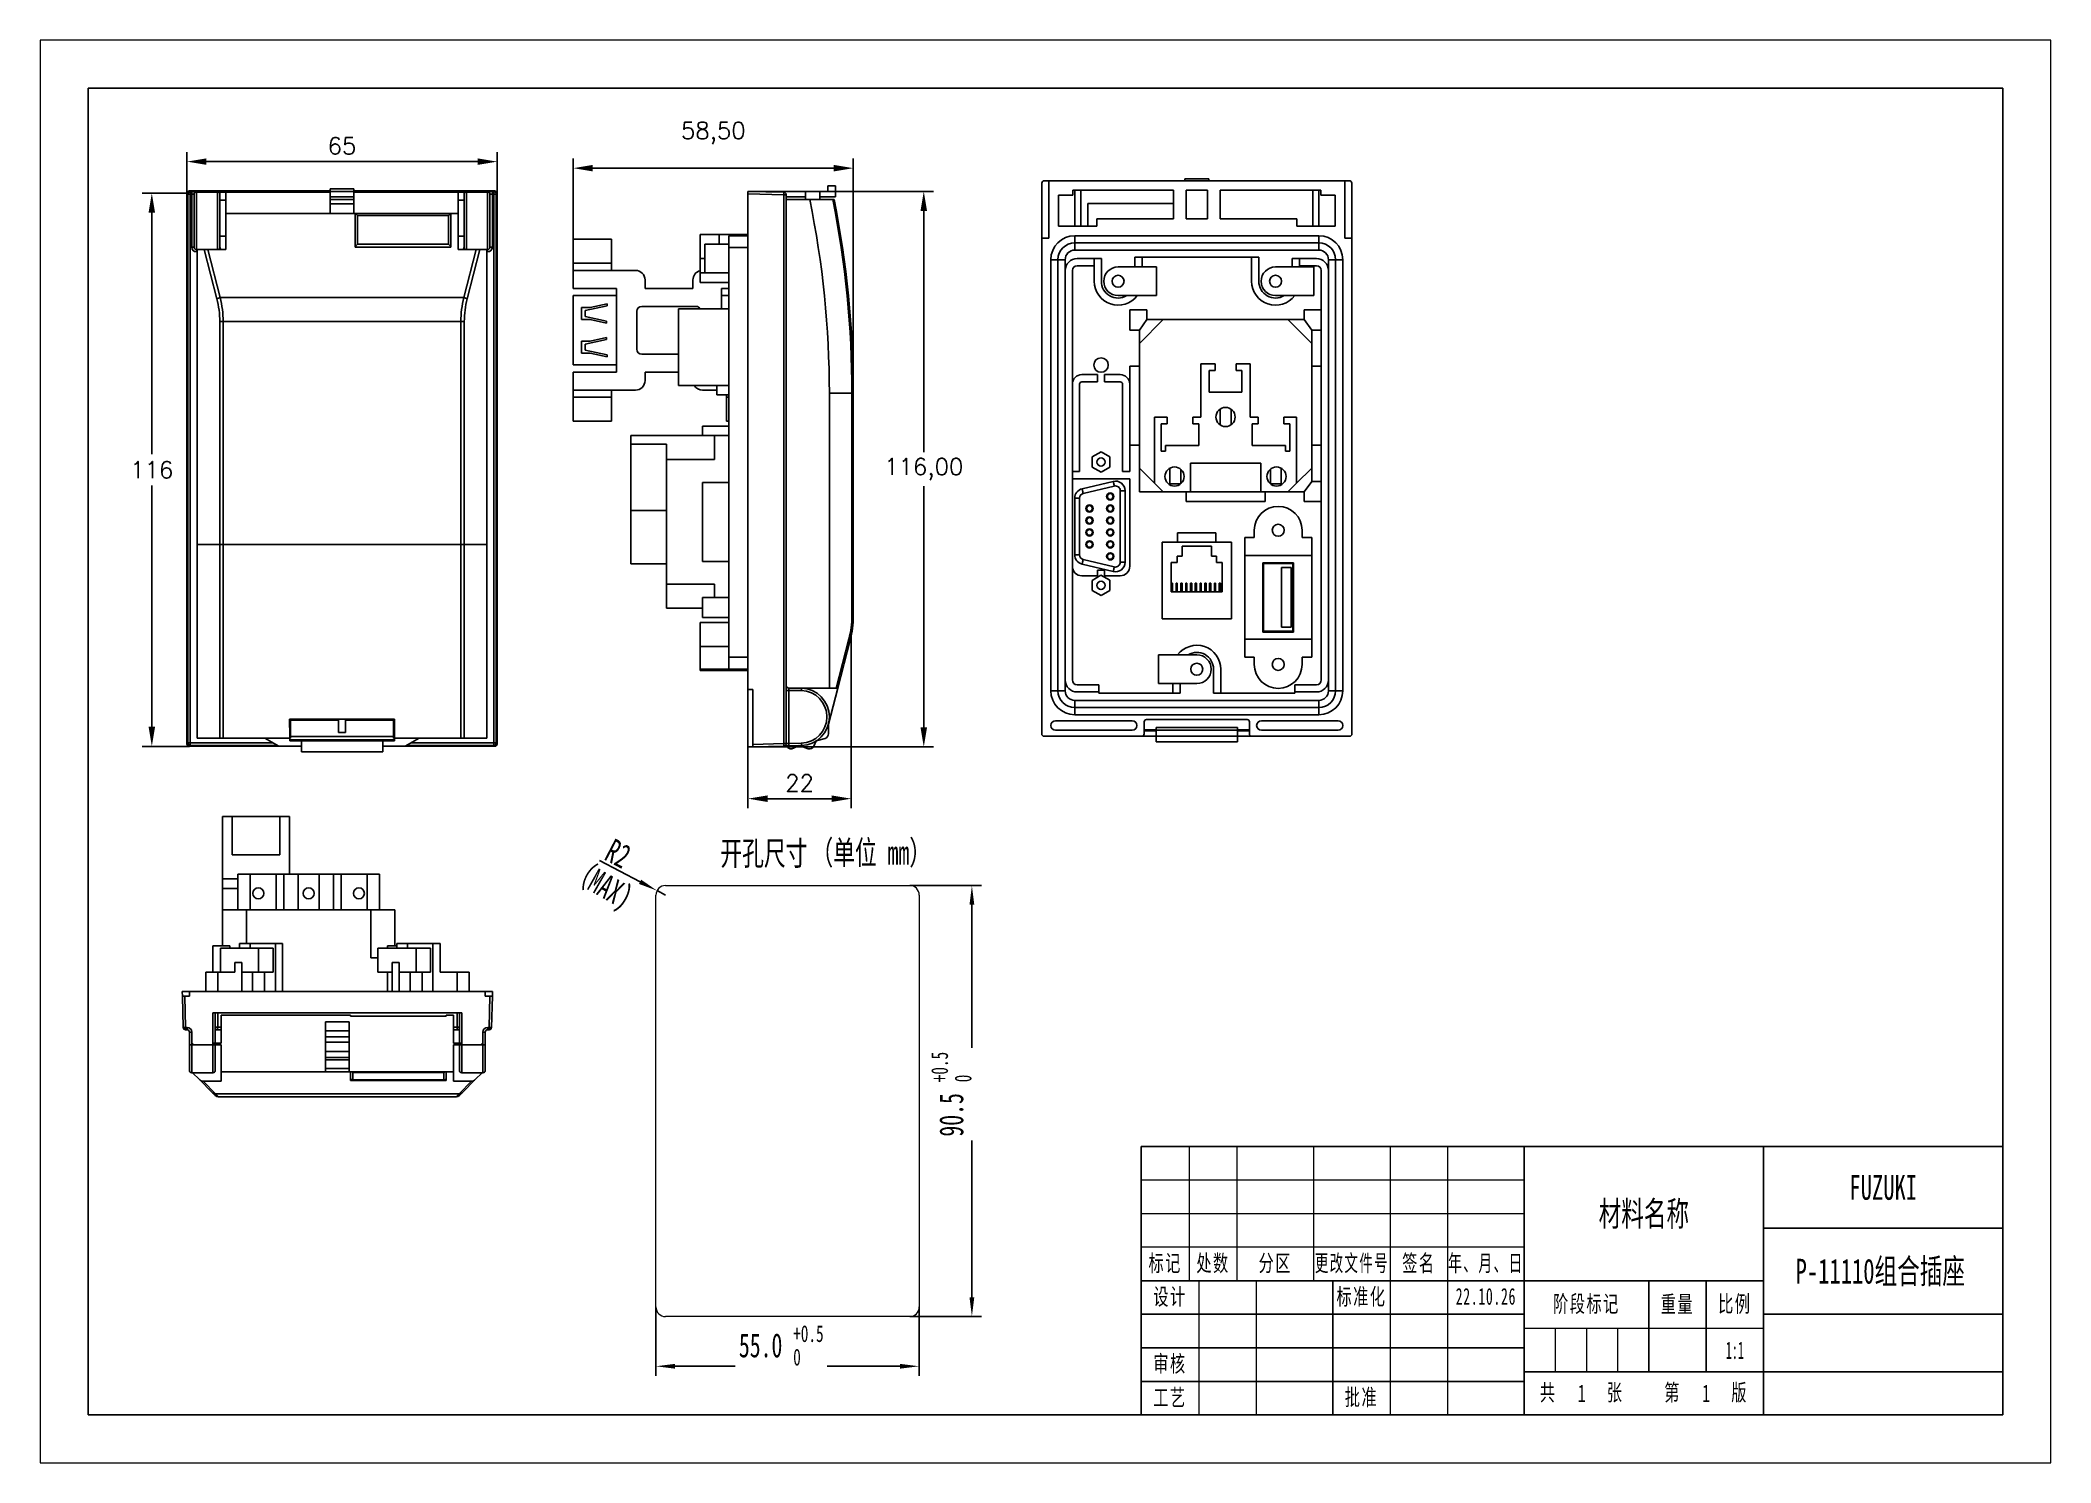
# Model space of a CAD drawing. Header units: millimetres. Extents: x 267 to 687, y -167 to 130.
import ezdxf
from ezdxf.enums import TextEntityAlignment as Align

# ---------------------------------------------------------------- set-up
doc = ezdxf.new("R2010")
doc.units = ezdxf.units.MM
doc.header["$PDSIZE"] = -1
doc.linetypes.add('虚线', pattern=[2, 1, -1])
doc.layers.get('0').update_dxf_attribs({"lineweight": 18})
for name, color, linetype, lineweight in [('尺寸线层', 3, 'Continuous', 18), ('粗实线层', 7, 'Continuous', 25), ('细实线层', 7, 'Continuous', 18)]:
    doc.layers.add(name, color=color, linetype=linetype, lineweight=lineweight)
doc.styles.get("Standard").update_dxf_attribs({"font": 'txt.shx'})
doc.styles.add('标准', font='', dxfattribs={"width": 0.667})
doc.styles.get('标准').set_extended_font_data('宋体')
doc.dimstyles.new('ISO-25', dxfattribs={"dimtxt": 2.5, "dimasz": 2.5, "dimexe": 1.25, "dimexo": 0.625, "dimtad": 1, "dimtxsty": 'Standard', "dimcen": 2.5, "dimdle": 5, "dimadec": 0, "dimazin": 0, "dimtfac": 1, "dimtmove": 0, "dimatfit": 3, "dimfxl": 1, "dimarcsym": 0})
doc.dimstyles.new('标准', dxfattribs={"dimtxt": 3.5, "dimasz": 4, "dimexe": 2, "dimexo": 0, "dimtad": 1, "dimdsep": 46, "dimtxsty": '标准', "dimblk": '_CAXARROW', "dimcen": 0, "dimdle": 6, "dimazin": 2, "dimtfac": 0.707107, "dimtdec": 3, "dimtmove": 2, "dimatfit": 3, "dimfxl": 1, "dimfrac": 2, "dimtolj": 1, "dimarcsym": 1})

msp = doc.modelspace()

# ---------------------------------------------------------------- texts
at = {"linetype": '虚线', "style": '标准', "width": 0.667}
msp.add_text('开孔尺寸 ', height=5, dxfattribs=at).set_placement((409.328, -42.707))
at = {"style": '标准', "width": 0.667}
msp.add_text('（单位 mm）', height=5, dxfattribs=at).set_placement((428.346, -42.559))
msp.add_text('（MAX)', height=5, rotation=330.37646, dxfattribs=at).set_placement((377.294, -45.342))
at = {"layer": '尺寸线层', "color": 7, "attachment_point": 5, "line_spacing_factor": 0.963108, "style": '标准'}
for s, insert, char_height, width in [('\\T1.1;标记', (502.248, -125.957), 3.4806, 18), ('\\T1.1;处数', (512.248, -125.957), 3.4806, 18), ('\\T1.1;分区', (525.248, -125.957), 3.4806, 30), ('\\T1.1;{\\W0.592404;更改文件号}', (541.248, -125.957), 3.48056, 30), ('\\T1.1;签名', (555.248, -125.957), 3.4806, 22), ('\\T1.1;{\\W0.605422;年、月、日}', (569.248, -125.957), 3.48056, 30), ('\\T1.1;设计', (503.248, -132.957), 3.4806, 22), ('\\T1.1;标准化', (543.248, -132.957), 3.4806, 22), ('{\\W0.60542;\\T1.1;22.10.26}', (569.248, -132.737), 3.48056, 30), ('\\T1.1;阶段标记', (590.248, -134.457), 3.4806, 50), ('\\T1.1;重量', (609.248, -134.457), 3.4806, 22), ('\\T1.1;比例', (621.248, -134.457), 3.4806, 22), ('\\T1.1;审核', (503.248, -146.957), 3.4806, 22), ('\\T1.1;共', (582.248, -152.957), 3.4806, 8), ('\\T1.1;张', (596.248, -152.957), 3.4806, 8), ('\\T1.1;第', (608.248, -152.957), 3.4806, 8), ('{\\T1.1;版}', (622.248, -152.957), 3.4806, 8), ('\\T1.1;工艺', (503.248, -153.957), 3.4806, 22), ('\\T1.1;批准', (543.248, -153.957), 3.4806, 22)]:
    msp.add_mtext(s, dxfattribs=dict(at, insert=insert, char_height=char_height, width=width))
at = {"layer": '尺寸线层', "color": 7, "style": '标准'}
for tag, text, height, width, p in [('FUZUKI', '', 5.191, 0.667, (652.248, -109.957)), ('材料名称', '', 5.191, 0.667, (602.248, -115.457)), ('P-11110组合插座', '', 5.191, 0.667, (651.633, -127.457)), ('1:1', '1:1', 3.6334, 0.510551, (621.248, -143.957)), ('1', '', 3.633, 0.667, (589.248, -152.957)), ('1', '', 3.633, 0.667, (615.248, -152.957))]:
    msp.add_attdef(tag, text=text, height=height, dxfattribs=dict(at, width=width)).set_placement(p, align=Align.MIDDLE_CENTER)

# ---------------------------------------------------------------- blocks, each defined once
blk = doc.blocks.new('*X2')
at = {"layer": 'Defpoints', "color": 0, "transparency": 16777216}
for p in [(297.9, 104.2), (297.9, 86.12), (362.7, 86.12)]:
    blk.add_point(p, dxfattribs=at)
at = {"layer": '尺寸线层', "color": 0, "linetype": 'Continuous', "lineweight": -2, "transparency": 16777216}
for p, q in [((297.9, 86.12), (297.9, 106.2)), ((362.7, 86.12), (362.7, 106.2)), ((358.62, 104.2), (301.98, 104.2))]:
    blk.add_line(p, q, dxfattribs=at)
at = {"layer": '尺寸线层', "color": 0, "transparency": 16777216}
for points in [[(301.98, 104.88), (301.98, 103.52), (297.9, 104.2)], [(358.62, 104.88), (358.62, 103.52), (362.7, 104.2)]]:
    blk.add_solid(points, dxfattribs=at)
at = {"layer": '尺寸线层', "color": 0, "transparency": 16777216, "insert": (330.3, 107.48), "char_height": 3.5, "width": 20.5, "attachment_point": 5, "bg_fill": 3, "box_fill_scale": 1.1, "bg_fill_color": 256, "bg_fill_true_color": 13158600, "bg_fill_transparency": 0}
blk.add_mtext('\\A1;65', dxfattribs=at)
blk = doc.blocks.new('*X3')
at = {"layer": 'Defpoints', "color": 0, "transparency": 16777216}
for p in [(415.1, 97.99), (451.82, 97.99), (415.1, -18.01)]:
    blk.add_point(p, dxfattribs=at)
at = {"layer": '尺寸线层', "color": 0, "linetype": 'Continuous', "lineweight": -2, "transparency": 16777216}
for p, q in [((415.1, 97.99), (453.82, 97.99)), ((451.82, 93.91), (451.82, 43.55)), ((451.82, -13.93), (451.82, 36.42)), ((415.1, -18.01), (453.82, -18.01))]:
    blk.add_line(p, q, dxfattribs=at)
at = {"layer": '尺寸线层', "color": 0, "transparency": 16777216}
for points in [[(451.14, 93.91), (452.5, 93.91), (451.82, 97.99)], [(451.14, -13.93), (452.5, -13.93), (451.82, -18.01)]]:
    blk.add_solid(points, dxfattribs=at)
at = {"layer": '尺寸线层', "color": 0, "transparency": 16777216, "insert": (451.82, 39.99), "char_height": 3.5, "width": 22.5, "attachment_point": 5, "bg_fill": 3, "box_fill_scale": 1.1, "bg_fill_color": 256, "bg_fill_true_color": 13158600, "bg_fill_transparency": 0}
blk.add_mtext('\\A1;116,00', dxfattribs=at)
blk = doc.blocks.new('*X4')
at = {"layer": 'Defpoints', "color": 0, "transparency": 16777216}
for p in [(378.6, 102.83), (378.6, 87.99), (437.1, 55.88)]:
    blk.add_point(p, dxfattribs=at)
at = {"layer": '尺寸线层', "color": 0, "linetype": 'Continuous', "lineweight": -2, "transparency": 16777216}
for p, q in [((378.6, 87.99), (378.6, 104.83)), ((433.02, 102.83), (382.68, 102.83)), ((437.1, 55.88), (437.1, 104.83))]:
    blk.add_line(p, q, dxfattribs=at)
at = {"layer": '尺寸线层', "color": 0, "transparency": 16777216}
for points in [[(382.68, 103.51), (382.68, 102.15), (378.6, 102.83)], [(433.02, 103.51), (433.02, 102.15), (437.1, 102.83)]]:
    blk.add_solid(points, dxfattribs=at)
at = {"layer": '尺寸线层', "color": 0, "transparency": 16777216, "insert": (407.85, 110.15), "char_height": 3.5, "width": 19.5, "attachment_point": 5, "bg_fill": 3, "box_fill_scale": 1.1, "bg_fill_color": 256, "bg_fill_true_color": 13158600, "bg_fill_transparency": 0}
blk.add_mtext('\\A1;58,50', dxfattribs=at)
blk = doc.blocks.new('$CAXA_FRAME_13B17AC1$')
at = {"layer": '粗实线层'}
for p, q in [((-200, 138.5), (-200, -138.5)), ((200, 138.5), (-200, 138.5)), ((200, -138.5), (200, 138.5)), ((-200, -138.5), (200, -138.5))]:
    blk.add_line(p, q, dxfattribs=at)
at = {"layer": '细实线层'}
for p, q in [((210, 148.5), (-210, 148.5)), ((-210, 148.5), (-210, -148.5)), ((210, -148.5), (210, 148.5)), ((-210, -148.5), (210, -148.5))]:
    blk.add_line(p, q, dxfattribs=at)
blk = doc.blocks.new('_CAXARROW')
blk.add_hatch(color=0).paths.add_polyline_path([(0, 0), (-1, 0.125), (-1, -0.125)], flags=0)
blk = doc.blocks.new('*D10')
at = {"color": 0, "lineweight": -2, "transparency": 16777216}
for p, q in [((395.88, -134.93), (395.88, -149.31)), ((450.88, -134.93), (450.88, -149.31)), ((399.88, -147.31), (412.44, -147.31)), ((446.88, -147.31), (431.66, -147.31))]:
    blk.add_line(p, q, dxfattribs=at)
at = {"layer": 'Defpoints', "color": 0, "transparency": 16777216}
for p in [(395.88, -134.93), (450.88, -134.93), (450.88, -147.31)]:
    blk.add_point(p, dxfattribs=at)
at = {"color": 0, "lineweight": -2, "transparency": 16777216, "xscale": 4, "yscale": 4, "zscale": 4, "rotation": 180}
blk.add_blockref('_CAXARROW', (395.88, -147.31), dxfattribs=at)
at = {"color": 0, "lineweight": -2, "transparency": 16777216, "xscale": 4, "yscale": 4, "zscale": 4}
blk.add_blockref('_CAXARROW', (450.88, -147.31), dxfattribs=at)
at = {"color": 0, "transparency": 16777216, "insert": (422.05, -142.94), "char_height": 5, "width": 50.891, "attachment_point": 5, "style": '标准'}
blk.add_mtext('\\A1;55.0 {\\H0.7x;\\S+0.5^ 0;}', dxfattribs=at)
blk = doc.blocks.new('*D11')
at = {"color": 0, "lineweight": -2, "transparency": 16777216}
for p, q in [((448.88, -46.93), (463.87, -46.93)), ((461.87, -50.93), (461.87, -80.86)), ((461.87, -132.93), (461.87, -100.15)), ((448.88, -136.93), (463.87, -136.93))]:
    blk.add_line(p, q, dxfattribs=at)
at = {"layer": 'Defpoints', "color": 0, "transparency": 16777216}
for p in [(448.88, -46.93), (448.88, -136.93), (461.87, -136.93)]:
    blk.add_point(p, dxfattribs=at)
at = {"color": 0, "lineweight": -2, "transparency": 16777216, "xscale": 4, "yscale": 4, "zscale": 4}
for p, rotation in [((461.87, -46.93), 90), ((461.87, -136.93), 270)]:
    blk.add_blockref('_CAXARROW', p, dxfattribs=dict(at, rotation=rotation))
at = {"color": 0, "transparency": 16777216, "insert": (457.57, -90.51), "char_height": 5, "width": 51.3719, "attachment_point": 5, "rotation": 90, "style": '标准'}
blk.add_mtext('\\A1;90.5 {\\H0.7x;\\S+0.5^ 0;}', dxfattribs=at)
blk = doc.blocks.new('*D12')
at = {"color": 0, "lineweight": -2, "transparency": 16777216}
for p, q in [((384.07, -41.74), (392.56, -46.16)), ((397.88, -48.93), (396.1, -48.01))]:
    blk.add_line(p, q, dxfattribs=at)
at = {"layer": 'Defpoints', "color": 0, "transparency": 16777216}
for p in [(396.1, -48.01), (397.88, -48.93)]:
    blk.add_point(p, dxfattribs=at)
at = {"color": 0, "lineweight": -2, "transparency": 16777216, "xscale": 4, "yscale": 4, "zscale": 4, "rotation": 332.4782939990824}
blk.add_blockref('_CAXARROW', (396.1, -48.01), dxfattribs=at)
at = {"color": 0, "transparency": 16777216, "insert": (387.98, -40.25), "char_height": 5, "width": 44.6882, "attachment_point": 5, "rotation": 332.4783, "style": '标准'}
blk.add_mtext('\\A1;R2', dxfattribs=at)
blk = doc.blocks.new('*D13')
at = {"color": 0, "lineweight": -2, "transparency": 16777216}
for p, q in [((415.1, 6.92), (415.1, -30.81)), ((436.65, 6.92), (436.65, -30.81)), ((432.57, -28.81), (419.18, -28.81))]:
    blk.add_line(p, q, dxfattribs=at)
at = {"color": 0, "transparency": 16777216}
for points in [[(419.18, -28.13), (419.18, -29.49), (415.1, -28.81)], [(432.57, -28.13), (432.57, -29.49), (436.65, -28.81)]]:
    blk.add_solid(points, dxfattribs=at)
at = {"layer": 'Defpoints', "color": 0, "transparency": 16777216}
for p in [(415.1, 6.92), (436.65, 6.92), (415.1, -28.81)]:
    blk.add_point(p, dxfattribs=at)
at = {"color": 0, "transparency": 16777216, "insert": (425.87, -25.53), "char_height": 3.5, "attachment_point": 5}
blk.add_mtext('\\A1;22', dxfattribs=at)
blk = doc.blocks.new('*D17')
at = {"color": 0, "lineweight": -2, "transparency": 16777216}
for p, q in [((297.92, 97.6), (288.56, 97.6)), ((290.56, 93.52), (290.56, 43.14)), ((290.56, -13.8), (290.56, 36.59)), ((298.4, -17.88), (288.56, -17.88))]:
    blk.add_line(p, q, dxfattribs=at)
at = {"color": 0, "transparency": 16777216}
for points in [[(289.88, 93.52), (291.24, 93.52), (290.56, 97.6)], [(289.88, -13.8), (291.24, -13.8), (290.56, -17.88)]]:
    blk.add_solid(points, dxfattribs=at)
at = {"layer": 'Defpoints', "color": 0, "transparency": 16777216}
for p in [(290.56, 97.6), (297.92, 97.6), (298.4, -17.88)]:
    blk.add_point(p, dxfattribs=at)
at = {"color": 0, "transparency": 16777216, "insert": (290.56, 39.86), "char_height": 3.5, "attachment_point": 5}
blk.add_mtext('\\A1;116', dxfattribs=at)

# ---------------------------------------------------------------- dimensions: what is measured, and where the dimension line sits
dim = msp.add_radius_dim(center=(397.876, -48.934), mpoint=(396.103, -48.01), dimstyle='标准', override={"dimtxt": 5})
dim.commit()
dim.dimension.update_dxf_attribs({"geometry": '*D12', "text_midpoint": (387.981, -40.255)})
dim = msp.add_linear_dim(base=(461.87, -136.934), p1=(448.876, -46.934), p2=(448.876, -136.934), angle=90, text='<>.5 {\\H0.7x;\\S+0.5^ 0;}', dimstyle='标准', override={"dimtxt": 5})
dim.commit()
dim.dimension.update_dxf_attribs({"geometry": '*D11', "text_midpoint": (457.573, -90.507), "dimtype": 160})
dim = msp.add_linear_dim(base=(450.876, -147.309), p1=(395.876, -134.934), p2=(450.876, -134.934), text='<>.0 {\\H0.7x;\\S+0.5^ 0;}', dimstyle='标准', override={"dimtxt": 5})
dim.commit()
dim.dimension.update_dxf_attribs({"geometry": '*D10', "text_midpoint": (422.047, -142.943), "dimtype": 160})

# ---------------------------------------------------------------- linework, layer by layer
at = {"color": 7, "linetype": 'Continuous', "lineweight": 25}
for p, q in [((298.093, 97.428), (297.923, 97.599)), ((297.923, 86.125), (297.923, 97.599)), ((298.093, -17.178), (298.093, 97.428)), ((298.093, 97.428), (298.593, 97.428)), ((298.423, 98.099), (298.593, 97.928)), ((298.423, 98.099), (299.397, 98.099)), ((298.593, 97.928), (298.897, 97.928)), ((298.593, 97.928), (298.593, 97.428)), ((298.593, 97.428), (298.593, -17.178)), ((298.897, 97.428), (298.593, 97.428)), ((298.897, 97.928), (298.897, 97.428)), ((298.897, 86.333), (298.897, 97.428)), ((299.397, 98.125), (299.397, 98.099)), ((327.797, 98.125), (299.397, 98.125)), ((299.397, 97.333), (299.397, 97.402)), ((299.397, 86.333), (299.397, 97.333)), ((299.897, 97.902), (299.897, 97.833)), ((299.897, 97.833), (299.897, 85.833)), ((304.297, 97.833), (299.897, 97.833)), ((306.047, 97.833), (300.047, 97.833)), ((304.297, 97.833), (304.297, 98.007)), ((304.297, 98.007), (327.797, 98.007)), ((304.297, 85.833), (304.297, 97.833)), ((327.797, 97.835), (304.342, 97.835)), ((304.797, 97.507), (304.797, 97.333)), ((304.797, 97.333), (304.797, 86.333)), ((306.047, 97.833), (306.047, 93.341)), ((332.797, 98.541), (327.797, 98.541)), ((327.797, 97.948), (327.797, 98.541)), ((332.797, 97.948), (327.797, 97.948)), ((327.797, 97.948), (327.797, 96.861)), ((332.797, 96.861), (327.797, 96.861)), ((327.797, 96.861), (327.797, 96.323)), ((332.797, 98.541), (332.797, 97.948)), ((361.197, 98.125), (332.797, 98.125)), ((332.797, 98.007), (356.297, 98.007)), ((332.797, 97.948), (332.797, 96.861)), ((356.251, 97.835), (332.797, 97.835)), ((332.797, 96.861), (332.797, 96.323)), ((354.547, 97.833), (360.547, 97.833)), ((354.547, 93.341), (354.547, 97.833)), ((355.797, 97.333), (355.797, 97.507)), ((355.797, 86.333), (355.797, 97.333)), ((356.297, 98.007), (356.297, 97.833)), ((356.297, 97.833), (356.297, 85.833)), ((360.697, 97.833), (356.297, 97.833)), ((360.697, 97.833), (360.697, 97.902)), ((360.697, 85.833), (360.697, 97.833)), ((361.197, 98.099), (361.197, 98.125)), ((362.171, 98.099), (361.197, 98.099)), ((361.197, 97.402), (361.197, 97.333)), ((361.197, 97.333), (361.197, 86.333)), ((361.697, 97.928), (362, 97.928)), ((361.697, 97.428), (361.697, 97.928)), ((361.697, 97.428), (361.697, 86.333)), ((362, 97.428), (361.697, 97.428)), ((362, 97.928), (362.171, 98.099)), ((362, 97.428), (362, 97.928)), ((362, -17.178), (362, 97.428)), ((362, 97.428), (362.5, 97.428)), ((362.67, 97.599), (362.5, 97.428)), ((362.5, 97.428), (362.5, -17.178)), ((362.67, 86.125), (362.67, 97.599)), ((415.098, 97.987), (422.611, 97.79)), ((415.098, 97.487), (415.098, 97.987)), ((422.611, 97.29), (415.098, 97.487)), ((415.098, 97.487), (415.098, -6.013)), ((421.135, 97.987), (421.135, 97.829)), ((427.098, 97.987), (421.135, 97.987)), ((422.611, -17.316), (422.611, 97.29)), ((423.098, 97.29), (422.611, 97.29)), ((423.098, 97.29), (423.098, -17.316)), ((423.098, 96.823), (427.098, 96.823)), ((427.098, 97.987), (427.098, 96.279)), ((427.098, 97.987), (430.098, 97.987)), ((430.098, 97.987), (430.098, 96.279)), ((431.78, 97.98), (430.098, 97.984)), ((430.098, 96.823), (433.378, 96.823)), ((431.78, 99.137), (431.78, 97.98)), ((433.378, 99.137), (431.78, 99.137)), ((433.378, 96.823), (433.378, 99.137)), ((476.482, 88.222), (476.482, 99.696)), ((476.982, 100.196), (477.956, 100.196)), ((477.956, 88.222), (477.956, 100.222)), ((477.956, 100.222), (539.756, 100.222)), ((479.956, 90.722), (479.956, 97.222)), ((482.956, 97.222), (479.956, 97.222)), ((503.956, 98.222), (482.956, 98.222)), ((482.956, 97.222), (482.956, 98.222)), ((483.356, 90.722), (483.356, 98.222)), ((484.606, 98.222), (484.606, 90.722)), ((503.956, 92.222), (503.956, 98.222)), ((511.356, 100.638), (506.356, 100.638)), ((506.356, 100.607), (506.356, 100.638)), ((511.356, 100.607), (506.356, 100.607)), ((506.356, 100.212), (506.356, 100.607)), ((506.606, 98.222), (506.606, 92.222)), ((511.106, 98.222), (506.606, 98.222)), ((511.106, 92.222), (511.106, 98.222)), ((511.356, 100.638), (511.356, 100.607)), ((511.356, 100.607), (511.356, 100.212)), ((513.756, 98.222), (534.756, 98.222)), ((513.756, 92.222), (513.756, 98.222)), ((533.106, 90.722), (533.106, 98.222)), ((534.356, 98.222), (534.356, 90.722)), ((534.756, 97.222), (534.756, 98.222)), ((534.756, 97.222), (537.756, 97.222)), ((537.756, 90.722), (537.756, 97.222)), ((539.756, 100.222), (539.756, 88.222)), ((540.73, 100.196), (539.756, 100.196)), ((541.23, 88.222), (541.23, 99.696)), ((306.047, 96.125), (304.797, 96.125)), ((306.047, 85.833), (306.047, 93.341)), ((327.797, 93.341), (306.047, 93.341)), ((327.797, 96.323), (332.797, 96.323)), ((327.797, 95.364), (327.797, 96.323)), ((332.797, 95.364), (327.797, 95.364)), ((327.797, 95.364), (327.797, 93.341)), ((332.797, 93.341), (327.797, 93.341)), ((332.797, 96.323), (332.797, 95.364)), ((332.797, 95.364), (332.797, 93.341)), ((333.047, 93.341), (332.797, 93.341)), ((333.047, 93.341), (333.047, 86.341)), ((353.047, 93.341), (333.047, 93.341)), ((333.547, 92.967), (333.547, 86.967)), ((352.547, 92.967), (333.547, 92.967)), ((352.547, 86.967), (352.547, 92.967)), ((353.047, 86.341), (353.047, 93.341)), ((354.547, 93.341), (353.047, 93.341)), ((354.547, 96.125), (355.797, 96.125)), ((354.547, 93.341), (354.547, 85.833)), ((427.996, 96.279), (423.098, 96.279)), ((432.799, 96.279), (427.996, 96.279)), ((433.098, 96.279), (432.799, 96.279)), ((486.106, 95.438), (503.956, 95.438)), ((486.106, 90.722), (486.106, 95.438)), ((306.047, 88.625), (304.797, 88.625)), ((354.547, 88.625), (355.797, 88.625)), ((405.098, 88.987), (409.098, 88.987)), ((405.098, 88.987), (405.098, 83.987)), ((409.098, 88.987), (415.098, 88.987)), ((409.098, 86.987), (409.098, 88.987)), ((411.098, 88.737), (415.098, 88.737)), ((411.098, 88.737), (411.098, 86.237)), ((476.456, 88.222), (477.956, 88.222)), ((476.456, -15.278), (476.456, 88.222)), ((487.956, 90.722), (479.956, 90.722)), ((534.356, 88.722), (483.356, 88.722)), ((483.356, 88.722), (483.356, 87.222)), ((487.956, 90.722), (487.956, 92.222)), ((503.956, 92.222), (487.956, 92.222)), ((506.606, 92.222), (511.106, 92.222)), ((513.756, 92.222), (529.756, 92.222)), ((529.756, 90.722), (529.756, 92.222)), ((529.756, 90.722), (537.756, 90.722)), ((534.356, 88.722), (534.356, 87.222)), ((539.756, 88.222), (541.256, 88.222)), ((541.256, 88.222), (541.256, -15.278)), ((297.923, 86.125), (297.897, 86.125)), ((297.897, 86.125), (297.897, -17.375)), ((299.397, 86.333), (298.897, 86.333)), ((300.047, 85.833), (299.897, 85.833)), ((299.897, 85.833), (299.897, 85.333)), ((300.047, 24.229), (300.047, 85.833)), ((300.047, 85.833), (301.477, 85.833)), ((304.144, 75.562), (301.477, 85.833)), ((301.477, 85.833), (302.25, 85.833)), ((302.25, 85.833), (304.851, 75.813)), ((306.047, 85.833), (302.25, 85.833)), ((333.047, 86.341), (353.047, 86.341)), ((333.547, 86.967), (352.547, 86.967)), ((354.547, 85.833), (358.343, 85.833)), ((355.742, 75.813), (358.343, 85.833)), ((359.116, 85.833), (356.449, 75.562)), ((358.343, 85.833), (359.116, 85.833)), ((359.116, 85.833), (360.547, 85.833)), ((360.697, 85.833), (360.547, 85.833)), ((360.547, 85.833), (360.547, 24.229)), ((360.697, 85.333), (360.697, 85.833)), ((361.697, 86.333), (361.197, 86.333)), ((362.697, 86.125), (362.67, 86.125)), ((362.697, -17.375), (362.697, 86.125)), ((386.598, 87.987), (378.598, 87.987)), ((378.598, 82.987), (378.598, 87.987)), ((386.598, 82.987), (386.598, 87.987)), ((406.098, 86.987), (411.098, 86.987)), ((406.098, 86.987), (406.098, 80.987)), ((411.098, 86.237), (411.098, 0.737)), ((411.098, 86.237), (415.098, 86.237)), ((534.356, 87.222), (483.356, 87.222)), ((483.356, 87.222), (483.356, 85.722)), ((534.356, 85.722), (483.356, 85.722)), ((495.912, 84.222), (495.912, 82.222)), ((497.412, 84.222), (495.912, 84.222)), ((497.412, 82.222), (497.412, 84.222)), ((520.3, 84.222), (497.412, 84.222)), ((521.8, 84.222), (520.3, 84.222)), ((520.3, 84.222), (520.3, 79.222)), ((521.8, 79.222), (521.8, 84.222)), ((534.356, 87.222), (534.356, 85.722)), ((378.598, 82.987), (386.598, 82.987)), ((378.598, 82.987), (378.598, 81.487)), ((378.598, 81.487), (378.598, 77.737)), ((378.598, 81.487), (391.598, 81.487)), ((386.598, 82.987), (386.598, 81.487)), ((405.098, 83.987), (405.098, 80.987)), ((405.098, 78.987), (405.098, 80.987)), ((405.098, 80.987), (406.098, 80.987)), ((406.098, 80.987), (411.098, 80.987)), ((478.356, 83.722), (478.356, -6.278)), ((479.856, 83.722), (478.356, 83.722)), ((479.856, 83.722), (479.856, -6.278)), ((481.356, 83.722), (479.856, 83.722)), ((481.356, 83.722), (481.356, 81.472)), ((481.356, -4.028), (481.356, 81.472)), ((482.856, -4.028), (482.856, 81.472)), ((483.856, 83.972), (487.412, 83.972)), ((483.856, 82.472), (487.412, 82.472)), ((487.412, 83.972), (487.412, 79.222)), ((488.912, 83.972), (487.412, 83.972)), ((488.912, 79.222), (488.912, 83.972)), ((492.412, 82.222), (500.412, 82.222)), ((500.412, 82.222), (500.412, 76.222)), ((525.3, 82.222), (533.3, 82.222)), ((528.8, 83.972), (528.8, 82.222)), ((530.3, 83.972), (528.8, 83.972)), ((530.3, 82.222), (530.3, 83.972)), ((530.3, 83.972), (533.856, 83.972)), ((530.3, 82.472), (533.856, 82.472)), ((533.3, 82.222), (533.3, 76.222)), ((534.856, 81.472), (534.856, 73.222)), ((536.356, 81.472), (536.356, 83.722)), ((537.856, 83.722), (536.356, 83.722)), ((536.356, 81.472), (536.356, -4.028)), ((537.856, -6.278), (537.856, 83.722)), ((539.356, 83.722), (537.856, 83.722)), ((539.356, -6.278), (539.356, 83.722)), ((304.851, 75.813), (355.742, 75.813)), ((387.598, 77.737), (378.598, 77.737)), ((378.598, 76.227), (378.598, 61.747)), ((378.598, 76.227), (387.598, 76.227)), ((387.598, 60.237), (387.598, 77.737)), ((393.598, 79.487), (393.598, 77.737)), ((393.598, 77.737), (403.598, 77.737)), ((403.598, 77.737), (403.598, 79.487)), ((405.098, 78.987), (411.098, 78.987)), ((411.098, 77.737), (409.598, 77.737)), ((409.598, 77.737), (409.598, 73.487)), ((411.098, 76.227), (409.598, 76.227)), ((494.215, 76.222), (492.412, 76.222)), ((496.412, 76.222), (494.215, 76.222)), ((500.412, 76.222), (496.412, 76.222)), ((527.103, 76.222), (525.3, 76.222)), ((529.3, 76.222), (527.103, 76.222)), ((533.3, 76.222), (529.3, 76.222)), ((382.16, 73.761), (380.342, 73.761)), ((380.342, 73.761), (380.342, 71.245)), ((381.113, 73.114), (385.658, 74.114)), ((381.113, 71.892), (381.113, 73.114)), ((385.558, 70.915), (381.113, 71.892)), ((385.658, 74.53), (382.16, 73.761)), ((385.658, 74.114), (385.658, 74.53)), ((391.897, 65.014), (391.897, 72.96)), ((392.897, 73.96), (404.298, 73.96)), ((400.598, 57.487), (400.598, 73.487)), ((400.598, 73.487), (411.098, 73.487)), ((494.856, 69.035), (494.856, 73.222)), ((494.856, 73.222), (498.408, 73.222)), ((498.408, 71.222), (498.408, 73.222)), ((531.304, 71.222), (531.304, 73.222)), ((531.304, 73.222), (534.856, 73.222)), ((534.856, 69.035), (534.856, 73.222)), ((304.754, 24.229), (304.754, 70.787)), ((304.754, 70.787), (305.461, 70.787)), ((305.461, 70.787), (305.461, 24.229)), ((355.132, 70.787), (305.461, 70.787)), ((355.132, 24.229), (355.132, 70.787)), ((355.839, 70.787), (355.132, 70.787)), ((355.839, 70.787), (355.839, 24.229)), ((380.342, 71.245), (382.16, 71.245)), ((382.16, 71.245), (385.558, 70.498)), ((385.558, 67.476), (382.16, 66.729)), ((385.558, 70.498), (385.558, 70.915)), ((385.558, 67.06), (385.558, 67.476)), ((494.856, 69.035), (496.856, 69.035)), ((501.856, 71.222), (496.856, 66.222)), ((496.856, 69.035), (498.408, 71.222)), ((496.856, 66.222), (496.856, 69.035)), ((498.408, 71.222), (501.856, 71.222)), ((527.856, 71.222), (501.856, 71.222)), ((532.856, 66.222), (527.856, 71.222)), ((527.856, 71.222), (531.304, 71.222)), ((532.856, 69.035), (531.304, 71.222)), ((532.856, 69.035), (532.856, 66.222)), ((534.856, 69.035), (532.856, 69.035)), ((534.856, 69.035), (534.856, 61.472)), ((382.16, 66.729), (380.342, 66.729)), ((380.342, 66.729), (380.342, 64.213)), ((380.342, 64.213), (382.16, 64.213)), ((381.113, 66.082), (385.558, 67.06)), ((381.113, 64.86), (381.113, 66.082)), ((385.658, 63.86), (381.113, 64.86)), ((382.16, 64.213), (385.658, 63.444)), ((385.658, 63.444), (385.658, 63.86)), ((400.598, 64.014), (392.897, 64.014)), ((496.856, 66.222), (496.856, 40.222)), ((532.856, 40.222), (532.856, 66.222)), ((378.598, 61.747), (387.598, 61.747)), ((378.598, 60.237), (378.598, 56.487)), ((378.598, 60.237), (387.598, 60.237)), ((400.598, 60.237), (393.598, 60.237)), ((393.598, 60.237), (393.598, 58.487)), ((484.856, 59.722), (488.106, 59.722)), ((488.106, 58.222), (488.106, 59.722)), ((489.606, 59.722), (492.856, 59.722)), ((489.606, 58.222), (489.606, 59.722)), ((494.856, 61.472), (496.856, 61.472)), ((494.856, 44.972), (494.856, 61.472)), ((509.697, 50.836), (509.697, 62.008)), ((509.697, 62.008), (512.669, 62.008)), ((511.43, 60.61), (511.43, 56.085)), ((512.669, 60.61), (511.43, 60.61)), ((512.669, 62.008), (512.669, 60.61)), ((517.043, 62.008), (517.043, 60.61)), ((520.015, 62.008), (517.043, 62.008)), ((517.043, 60.61), (518.282, 60.61)), ((518.282, 60.61), (518.282, 56.085)), ((520.015, 50.836), (520.015, 62.008)), ((532.856, 61.472), (534.856, 61.472)), ((534.856, 44.972), (534.856, 61.472)), ((378.598, 56.487), (391.598, 56.487)), ((378.598, 56.487), (378.598, 54.987)), ((378.598, 54.987), (386.598, 54.987)), ((378.598, 49.987), (378.598, 54.987)), ((386.598, 56.487), (386.598, 54.987)), ((386.598, 49.987), (386.598, 54.987)), ((400.598, 57.487), (411.098, 57.487)), ((405.598, 56.487), (408.598, 56.487)), ((408.598, 55.487), (408.598, 57.487)), ((411.098, 55.487), (408.598, 55.487)), ((410.598, 54.987), (410.598, 55.487)), ((410.598, 54.987), (410.598, 49.987)), ((432.098, -5.721), (432.098, 55.883)), ((436.805, 55.883), (432.098, 55.883)), ((436.805, 9.325), (436.805, 55.883)), ((436.805, 55.883), (437.098, 55.883)), ((437.098, 55.883), (437.098, 9.325)), ((484.356, 39.472), (484.356, 57.722)), ((484.856, 58.222), (488.106, 58.222)), ((489.606, 58.222), (492.856, 58.222)), ((493.356, 39.472), (493.356, 57.722)), ((518.282, 56.085), (511.43, 56.085)), ((500.045, 37.033), (500.045, 50.836)), ((500.045, 50.836), (502.664, 50.836)), ((502.664, 50.836), (502.664, 49.437)), ((508.047, 49.437), (508.047, 50.836)), ((508.047, 50.836), (509.697, 50.836)), ((513.712, 52.516), (513.712, 49.235)), ((515.999, 49.235), (515.999, 52.516)), ((521.665, 50.836), (520.015, 50.836)), ((521.665, 49.437), (521.665, 50.836)), ((529.667, 50.836), (527.048, 50.836)), ((527.048, 50.836), (527.048, 49.437)), ((529.667, 37.033), (529.667, 50.836)), ((378.598, 49.987), (386.598, 49.987)), ((390.598, 45.176), (390.598, 46.987)), ((408.098, 46.987), (390.598, 46.987)), ((405.598, 48.987), (405.598, 46.987)), ((405.598, 48.987), (411.098, 48.987)), ((408.098, 46.987), (411.098, 46.987)), ((408.098, 46.987), (408.098, 41.987)), ((410.598, 49.987), (411.098, 49.987)), ((502.664, 49.437), (501.426, 49.437)), ((501.426, 49.437), (501.426, 43.767)), ((509.286, 49.437), (508.047, 49.437)), ((509.286, 44.912), (509.286, 49.437)), ((520.426, 49.437), (521.665, 49.437)), ((520.426, 44.912), (520.426, 49.437)), ((527.048, 49.437), (528.286, 49.437)), ((528.286, 49.437), (528.286, 43.767)), ((390.598, 45.176), (398.098, 45.176)), ((390.598, 45.176), (390.598, 31.374)), ((398.098, 41.987), (398.098, 45.176)), ((488.856, 43.611), (487.004, 42.541)), ((487.004, 42.541), (487.004, 40.403)), ((490.708, 42.541), (488.856, 43.611)), ((490.708, 40.403), (490.708, 42.541)), ((494.856, 44.972), (496.856, 44.972)), ((494.856, 39.472), (494.856, 44.972)), ((501.426, 43.767), (502.342, 43.767)), ((502.342, 43.767), (502.342, 44.912)), ((502.342, 44.912), (509.286, 44.912)), ((527.37, 44.912), (520.426, 44.912)), ((527.37, 43.767), (527.37, 44.912)), ((528.286, 43.767), (527.37, 43.767)), ((532.856, 44.972), (534.856, 44.972)), ((534.856, 44.972), (534.856, 37.409)), ((408.098, 41.987), (398.098, 41.987)), ((398.098, 15.987), (398.098, 41.987)), ((482.856, 39.472), (484.356, 39.472)), ((482.856, 37.972), (494.856, 37.972)), ((487.004, 40.403), (488.856, 39.333)), ((488.856, 39.333), (490.708, 40.403)), ((493.356, 39.472), (494.856, 39.472)), ((494.856, 19.722), (494.856, 37.972)), ((496.856, 40.222), (500.045, 37.033)), ((496.856, 35.222), (496.856, 40.222)), ((503.206, 40.182), (503.206, 36.912)), ((505.493, 36.92), (505.493, 39.976)), ((507.511, 35.222), (507.511, 41.241)), ((507.511, 41.241), (522.2, 41.241)), ((522.2, 35.222), (522.2, 41.241)), ((524.219, 39.976), (524.219, 36.92)), ((526.506, 36.912), (526.506, 40.182)), ((529.667, 37.033), (532.856, 40.222)), ((532.856, 40.222), (532.856, 37.409)), ((405.598, 37.237), (405.598, 20.737)), ((405.598, 37.237), (411.098, 37.237)), ((484.356, 33.949), (483.356, 33.949)), ((483.356, 22.109), (483.356, 33.949)), ((484.356, 33.949), (484.356, 22.109)), ((484.893, 35.895), (491.393, 37.442)), ((491.624, 36.47), (485.124, 34.922)), ((492.856, 20.561), (492.856, 35.497)), ((493.856, 35.497), (492.856, 35.497)), ((493.856, 35.497), (493.856, 20.561)), ((501.856, 35.222), (496.856, 35.222)), ((500.045, 37.033), (501.856, 35.222)), ((501.856, 35.222), (507.511, 35.222)), ((503.206, 36.912), (505.483, 36.912)), ((506.606, 33.222), (506.606, 35.222)), ((507.511, 35.222), (522.2, 35.222)), ((522.2, 35.222), (527.856, 35.222)), ((523.106, 33.222), (523.106, 35.222)), ((524.229, 36.912), (526.506, 36.912)), ((527.856, 35.222), (529.667, 37.033)), ((531.304, 35.222), (527.856, 35.222)), ((532.856, 37.409), (531.304, 35.222)), ((531.304, 35.222), (531.304, 33.222)), ((534.856, 37.409), (532.856, 37.409)), ((534.856, 33.222), (534.856, 37.409)), ((390.598, 31.374), (398.098, 31.374)), ((390.598, 31.374), (390.598, 20.201)), ((506.606, 33.222), (523.106, 33.222)), ((531.304, 33.222), (534.856, 33.222)), ((534.856, 33.222), (534.856, -4.028)), ((504.856, 26.722), (504.856, 24.722)), ((504.856, 26.722), (512.856, 26.722)), ((512.856, 26.722), (512.856, 24.722)), ((520.856, 25.722), (518.856, 25.722)), ((518.856, 21.972), (518.856, 25.722)), ((520.856, 25.722), (520.856, 27.222)), ((530.856, 25.722), (530.856, 27.222)), ((532.856, 25.722), (530.856, 25.722)), ((532.856, 21.972), (532.856, 25.722)), ((300.047, -16.167), (300.047, 24.229)), ((300.047, 24.229), (304.754, 24.229)), ((304.754, 24.229), (305.461, 24.229)), ((304.754, -16.167), (304.754, 24.229)), ((355.132, 24.229), (305.461, 24.229)), ((305.461, 24.229), (305.461, -16.167)), ((355.132, -16.167), (355.132, 24.229)), ((355.839, 24.229), (355.132, 24.229)), ((355.839, 24.229), (355.839, -16.167)), ((355.839, 24.229), (360.547, 24.229)), ((360.547, 24.229), (360.547, -16.167)), ((484.356, 22.109), (483.356, 22.109)), ((485.124, 21.136), (491.624, 19.588)), ((516.106, 24.722), (501.606, 24.722)), ((501.606, 24.722), (501.606, 8.722)), ((505.802, 21.842), (504.719, 21.842)), ((504.719, 21.842), (504.719, 20.515)), ((511.91, 23.937), (505.802, 23.937)), ((505.802, 23.937), (505.802, 21.842)), ((511.91, 21.842), (511.91, 23.937)), ((512.993, 21.842), (511.91, 21.842)), ((512.993, 20.515), (512.993, 21.842)), ((516.106, 8.722), (516.106, 24.722)), ((532.856, 21.972), (518.856, 21.972)), ((518.856, 21.972), (518.856, 4.472)), ((532.856, 4.472), (532.856, 21.972)), ((390.598, 20.201), (398.098, 20.201)), ((405.598, 20.737), (411.098, 20.737)), ((484.856, 17.722), (488.106, 17.722)), ((491.393, 18.615), (484.893, 20.163)), ((488.841, 17.861), (486.996, 16.779)), ((488.106, 18.87), (489.606, 18.87)), ((488.106, 17.722), (488.106, 18.87)), ((490.701, 16.804), (488.841, 17.861)), ((489.606, 17.722), (489.606, 18.87)), ((489.606, 17.722), (492.856, 17.722)), ((490.716, 14.665), (490.701, 16.804)), ((493.856, 20.561), (492.856, 20.561)), ((504.719, 20.515), (503.532, 20.515)), ((503.532, 20.515), (503.532, 14.394)), ((514.18, 20.515), (512.993, 20.515)), ((514.18, 14.394), (514.18, 20.515)), ((522.669, 5.982), (522.669, 20.462)), ((529.043, 20.462), (522.669, 20.462)), ((522.819, 6.132), (522.819, 20.312)), ((528.893, 20.312), (522.819, 20.312)), ((526.547, 6.988), (526.547, 19.456)), ((528.536, 19.456), (526.547, 19.456)), ((528.536, 6.988), (528.536, 19.456)), ((528.893, 6.132), (528.893, 20.312)), ((529.043, 5.982), (529.043, 20.462)), ((408.098, 15.987), (398.098, 15.987)), ((398.098, 10.987), (398.098, 15.987)), ((405.598, 13.174), (411.098, 13.174)), ((405.598, 13.174), (405.598, 8.987)), ((408.098, 15.987), (408.098, 13.174)), ((486.996, 16.779), (487.011, 14.64)), ((487.011, 14.64), (488.871, 13.583)), ((488.871, 13.583), (490.716, 14.665)), ((503.782, 16.222), (503.532, 16.222)), ((503.532, 14.394), (514.18, 14.394)), ((503.782, 16.222), (503.782, 14.394)), ((504.782, 16.222), (504.532, 16.222)), ((504.532, 16.222), (504.532, 14.394)), ((504.782, 16.222), (504.782, 14.394)), ((505.782, 16.222), (505.532, 16.222)), ((505.532, 16.222), (505.532, 14.394)), ((505.782, 16.222), (505.782, 14.394)), ((506.782, 16.222), (506.532, 16.222)), ((506.532, 16.222), (506.532, 14.394)), ((506.782, 16.222), (506.782, 14.394)), ((507.782, 16.222), (507.532, 16.222)), ((507.532, 16.222), (507.532, 14.394)), ((507.782, 16.222), (507.782, 14.394)), ((508.782, 16.222), (508.532, 16.222)), ((508.532, 16.222), (508.532, 14.394)), ((508.782, 16.222), (508.782, 14.394)), ((509.782, 16.222), (509.532, 16.222)), ((509.532, 16.222), (509.532, 14.394)), ((509.782, 16.222), (509.782, 14.394)), ((510.782, 16.222), (510.532, 16.222)), ((510.532, 16.222), (510.532, 14.394)), ((510.782, 16.222), (510.782, 14.394)), ((511.782, 16.222), (511.532, 16.222)), ((511.532, 16.222), (511.532, 14.394)), ((511.782, 16.222), (511.782, 14.394)), ((512.782, 16.222), (512.532, 16.222)), ((512.532, 16.222), (512.532, 14.394)), ((512.782, 16.222), (512.782, 14.394)), ((513.782, 16.222), (513.532, 16.222)), ((513.532, 16.222), (513.532, 14.394)), ((513.782, 16.222), (513.782, 14.394)), ((405.598, 10.987), (398.098, 10.987)), ((405.598, 8.987), (411.098, 8.987)), ((436.805, 9.325), (437.098, 9.325)), ((501.606, 8.722), (516.106, 8.722)), ((411.098, 7.987), (405.098, 7.987)), ((405.098, 2.987), (405.098, 7.987)), ((433.529, -5.721), (436.195, 4.55)), ((436.456, 4.299), (433.855, -5.721)), ((518.856, 0.722), (518.856, 4.472)), ((518.856, 4.472), (532.856, 4.472)), ((529.043, 5.982), (522.669, 5.982)), ((528.893, 6.132), (522.819, 6.132)), ((528.536, 6.988), (526.547, 6.988)), ((532.856, 0.722), (532.856, 4.472)), ((405.098, -1.763), (405.098, 2.987)), ((411.098, 0.737), (411.098, -1.763)), ((411.098, 0.737), (415.098, 0.737)), ((500.856, 1.222), (504.856, 1.222)), ((500.856, -4.778), (500.856, 1.222)), ((504.856, 1.222), (507.053, 1.222)), ((507.053, 1.222), (508.856, 1.222)), ((520.856, 0.722), (518.856, 0.722)), ((520.856, -0.778), (520.856, 0.722)), ((532.856, 0.722), (530.856, 0.722)), ((530.856, -0.778), (530.856, 0.722)), ((405.098, -1.763), (411.098, -1.763)), ((405.098, -2.013), (405.098, -1.763)), ((405.098, -2.013), (409.098, -2.013)), ((409.098, -2.013), (409.098, -1.763)), ((409.098, -2.013), (415.098, -2.013)), ((411.098, -1.763), (415.098, -1.763)), ((481.356, -4.028), (481.356, -6.278)), ((512.356, -6.778), (512.356, -1.778)), ((513.856, -6.778), (513.856, -1.778)), ((536.356, -6.278), (536.356, -4.028)), ((415.098, -6.013), (416.098, -6.013)), ((415.098, -6.013), (415.098, -18.013)), ((416.098, -6.013), (416.098, -17.487)), ((423.098, -6.221), (423.598, -6.221)), ((423.598, -6.221), (423.598, -5.721)), ((423.598, -5.721), (426.253, -5.721)), ((423.598, -6.221), (423.598, -17.29)), ((426.246, -6.221), (423.598, -6.221)), ((426.253, -5.721), (432.098, -5.721)), ((431.905, -13.229), (433.855, -5.721)), ((433.529, -5.721), (432.098, -5.721)), ((433.855, -5.721), (433.529, -5.721)), ((479.856, -6.278), (478.356, -6.278)), ((481.356, -6.278), (479.856, -6.278)), ((483.356, -8.278), (534.356, -8.278)), ((483.356, -8.278), (483.356, -9.778)), ((488.356, -5.028), (483.856, -5.028)), ((488.356, -6.528), (483.856, -6.528)), ((488.356, -5.028), (488.356, -6.528)), ((488.356, -6.528), (488.356, -6.778)), ((488.356, -6.778), (503.856, -6.778)), ((508.856, -4.778), (500.856, -4.778)), ((503.856, -4.778), (503.856, -6.778)), ((505.356, -6.778), (503.856, -6.778)), ((505.356, -4.778), (505.356, -6.778)), ((513.856, -6.778), (512.356, -6.778)), ((513.856, -6.778), (529.356, -6.778)), ((529.356, -6.528), (529.356, -5.028)), ((533.856, -5.028), (529.356, -5.028)), ((533.856, -6.528), (529.356, -6.528)), ((529.356, -6.778), (529.356, -6.528)), ((534.356, -8.278), (534.356, -9.778)), ((537.856, -6.278), (536.356, -6.278)), ((539.356, -6.278), (537.856, -6.278)), ((319.353, -12.224), (341.24, -12.224)), ((319.541, -12.411), (319.353, -12.224)), ((329.547, -12.411), (319.541, -12.411)), ((319.541, -12.411), (319.541, -16.167)), ((331.047, -12.241), (329.547, -12.241)), ((329.547, -12.241), (329.547, -14.98)), ((331.047, -12.241), (331.047, -14.98)), ((341.052, -12.411), (331.047, -12.411)), ((341.052, -12.411), (341.24, -12.224)), ((341.052, -16.167), (341.052, -12.411)), ((495.356, -12.528), (479.356, -12.528)), ((483.356, -9.778), (534.356, -9.778)), ((483.356, -9.778), (483.356, -11.278)), ((483.356, -11.278), (534.356, -11.278)), ((498.356, -12.278), (519.356, -12.278)), ((538.356, -12.528), (522.356, -12.528)), ((534.356, -9.778), (534.356, -11.278)), ((300.047, -16.167), (304.754, -16.167)), ((304.754, -16.167), (305.461, -16.167)), ((319.366, -16.167), (305.461, -16.167)), ((314.201, -16.167), (317.104, -17.875)), ((319.541, -16.167), (319.366, -16.167)), ((319.366, -16.711), (319.366, -16.167)), ((341.227, -16.55), (319.366, -16.55)), ((321.797, -16.711), (319.366, -16.711)), ((341.052, -15.813), (319.541, -15.813)), ((321.797, -16.55), (321.797, -16.711)), ((321.797, -16.711), (321.797, -19.025)), ((338.797, -16.711), (321.797, -16.711)), ((331.047, -14.98), (329.547, -14.98)), ((338.797, -16.55), (338.797, -16.711)), ((338.797, -16.711), (338.797, -19.025)), ((341.227, -16.711), (338.797, -16.711)), ((341.227, -16.167), (341.052, -16.167)), ((355.132, -16.167), (341.227, -16.167)), ((341.227, -16.167), (341.227, -16.711)), ((343.489, -17.875), (346.392, -16.167)), ((355.132, -16.167), (355.839, -16.167)), ((355.839, -16.167), (360.547, -16.167)), ((428.888, -17.836), (429.373, -16.749)), ((429.373, -16.749), (431.19, -16.211)), ((431.905, -15.252), (431.905, -13.229)), ((497.356, -15.778), (476.956, -15.778)), ((479.356, -14.528), (495.356, -14.528)), ((500.356, -15.778), (497.356, -15.778)), ((497.856, -12.778), (497.856, -15.278)), ((497.856, -14.453), (500.356, -14.453)), ((497.926, -14.453), (497.926, -14.614)), ((497.926, -14.614), (500.356, -14.614)), ((500.356, -13.92), (517.356, -13.92)), ((500.356, -14.471), (500.356, -13.92)), ((500.356, -14.471), (517.356, -14.471)), ((500.356, -15.778), (500.356, -14.471)), ((500.356, -15.778), (517.356, -15.778)), ((500.356, -16.928), (500.356, -15.778)), ((517.356, -14.471), (517.356, -13.92)), ((517.356, -14.453), (519.856, -14.453)), ((517.356, -15.778), (517.356, -14.471)), ((517.356, -14.614), (519.786, -14.614)), ((520.356, -15.778), (517.356, -15.778)), ((517.356, -16.928), (517.356, -15.778)), ((519.786, -14.614), (519.786, -14.453)), ((519.856, -12.778), (519.856, -15.278)), ((540.756, -15.778), (520.356, -15.778)), ((522.356, -14.528), (538.356, -14.528)), ((297.897, -17.375), (298.093, -17.178)), ((298.093, -17.178), (298.593, -17.178)), ((298.593, -17.678), (298.396, -17.875)), ((298.396, -17.875), (317.104, -17.875)), ((298.593, -17.678), (298.593, -17.178)), ((317.104, -17.875), (321.797, -17.875)), ((338.797, -19.025), (321.797, -19.025)), ((338.797, -17.875), (343.489, -17.875)), ((343.489, -17.875), (362.197, -17.875)), ((362, -17.178), (362, -17.678)), ((362, -17.178), (362.5, -17.178)), ((362.197, -17.875), (362, -17.678)), ((362.5, -17.178), (362.697, -17.375)), ((416.098, -17.987), (415.098, -18.013)), ((416.098, -17.487), (422.611, -17.316)), ((416.098, -17.987), (416.098, -17.487)), ((422.611, -17.816), (416.098, -17.987)), ((423.098, -17.316), (422.611, -17.316)), ((423.184, -17.801), (423.337, -18.003)), ((423.598, -17.29), (426.24, -17.221)), ((426.253, -17.721), (423.611, -17.79)), ((424.592, -18.286), (425.657, -17.736)), ((425.775, -17.733), (427.651, -18.375)), ((500.356, -16.928), (517.356, -16.928)), ((305.321, -32.54), (305.321, -45.54)), ((305.321, -32.54), (307.321, -32.54)), ((307.321, -32.54), (307.321, -40.54)), ((307.321, -32.54), (317.321, -32.54)), ((317.321, -32.54), (317.321, -40.54)), ((317.321, -32.54), (319.321, -32.54)), ((319.321, -32.54), (319.321, -44.54)), ((307.321, -40.54), (317.321, -40.54)), ((305.321, -47.54), (305.321, -45.54)), ((308.51, -44.54), (308.51, -52.04)), ((308.51, -44.54), (311.129, -44.54)), ((311.129, -44.54), (311.129, -52.04)), ((311.129, -44.54), (316.512, -44.54)), ((316.512, -44.54), (316.512, -52.04)), ((316.512, -44.54), (318.162, -44.54)), ((318.162, -44.54), (318.162, -52.04)), ((318.162, -44.54), (321.133, -44.54)), ((321.133, -44.54), (321.133, -52.04)), ((321.133, -44.54), (325.508, -44.54)), ((325.508, -44.54), (325.508, -52.04)), ((328.48, -44.54), (325.508, -44.54)), ((328.48, -44.54), (328.48, -52.04)), ((330.13, -44.54), (328.48, -44.54)), ((330.13, -44.54), (330.13, -52.04)), ((335.513, -44.54), (330.13, -44.54)), ((335.513, -44.54), (335.513, -52.04)), ((338.132, -44.54), (335.513, -44.54)), ((338.132, -44.54), (338.132, -52.04)), ((308.51, -47.54), (305.321, -47.54)), ((305.321, -47.54), (305.321, -52.04)), ((305.321, -52.04), (310.321, -52.04)), ((305.321, -59.54), (305.321, -52.04)), ((310.321, -59.04), (310.321, -52.04)), ((310.321, -52.04), (336.321, -52.04)), ((336.321, -62.04), (336.321, -52.04)), ((336.321, -52.04), (341.321, -52.04)), ((341.321, -59.54), (341.321, -52.04)), ((306.873, -59.54), (303.321, -59.54)), ((303.321, -59.54), (303.321, -65.04)), ((304.877, -60.04), (304.877, -65.04)), ((312.877, -60.04), (304.877, -60.04)), ((306.873, -59.54), (306.873, -60.04)), ((308.877, -59.04), (308.877, -60.04)), ((308.877, -59.04), (311.074, -59.04)), ((311.074, -59.04), (311.074, -60.04)), ((311.074, -59.04), (316.377, -59.04)), ((312.877, -60.04), (312.877, -65.04)), ((312.877, -60.04), (315.877, -60.04)), ((315.877, -65.04), (315.877, -60.04)), ((316.377, -59.04), (316.377, -69.04)), ((316.377, -59.04), (317.877, -59.04)), ((317.877, -59.04), (317.877, -69.04)), ((337.765, -62.04), (336.321, -62.04)), ((337.765, -60.04), (337.765, -65.04)), ((345.765, -60.04), (337.765, -60.04)), ((339.769, -59.54), (339.769, -60.04)), ((341.765, -59.54), (339.769, -59.54)), ((341.765, -59.04), (341.765, -60.04)), ((341.765, -59.04), (343.962, -59.04)), ((343.962, -59.04), (343.962, -60.04)), ((343.962, -59.04), (349.265, -59.04)), ((345.765, -60.04), (345.765, -65.04)), ((345.765, -60.04), (348.765, -60.04)), ((348.765, -65.04), (348.765, -60.04)), ((349.265, -59.04), (349.265, -69.04)), ((349.265, -59.04), (350.765, -59.04)), ((350.765, -59.04), (350.765, -65.04)), ((301.821, -65.04), (301.821, -69.04)), ((304.321, -65.04), (301.821, -65.04)), ((304.321, -65.04), (304.321, -69.04)), ((307.877, -65.04), (304.321, -65.04)), ((307.877, -63.04), (309.377, -63.04)), ((307.877, -63.04), (307.877, -65.04)), ((309.377, -63.04), (309.377, -69.04)), ((312.877, -65.04), (309.377, -65.04)), ((311.627, -65.04), (311.627, -69.04)), ((312.877, -65.04), (315.877, -65.04)), ((314.127, -69.04), (314.127, -65.04)), ((340.765, -65.04), (337.765, -65.04)), ((339.769, -65.04), (339.769, -69.04)), ((340.765, -63.04), (340.765, -69.04)), ((340.765, -63.04), (342.265, -63.04)), ((342.265, -63.04), (342.265, -69.04)), ((345.765, -65.04), (342.265, -65.04)), ((344.515, -65.04), (344.515, -69.04)), ((345.765, -65.04), (348.765, -65.04)), ((347.015, -69.04), (347.015, -65.04)), ((354.321, -65.04), (350.765, -65.04)), ((354.321, -65.04), (354.321, -69.04)), ((356.821, -65.04), (354.321, -65.04)), ((356.821, -65.04), (356.821, -69.04)), ((296.947, -70.04), (296.921, -69.04)), ((298.421, -69.04), (296.921, -69.04)), ((297.117, -76.553), (296.947, -70.04)), ((296.947, -70.04), (297.447, -70.04)), ((297.447, -70.04), (297.617, -76.553)), ((297.447, -70.04), (298.421, -70.04)), ((298.421, -69.04), (298.421, -70.04)), ((360.221, -69.04), (298.421, -69.04)), ((360.221, -70.04), (360.221, -69.04)), ((361.721, -69.04), (360.221, -69.04)), ((361.195, -70.04), (360.221, -70.04)), ((361.024, -76.553), (361.195, -70.04)), ((361.195, -70.04), (361.695, -70.04)), ((361.695, -70.04), (361.524, -76.553)), ((361.721, -69.04), (361.695, -70.04)), ((303.321, -80.195), (303.321, -73.54)), ((303.321, -73.54), (355.321, -73.54)), ((303.821, -73.54), (303.821, -79.881)), ((304.321, -73.54), (304.321, -76.54)), ((332.071, -74.036), (305.071, -74.036)), ((305.071, -74.036), (305.071, -79.881)), ((331.821, -75.392), (326.821, -75.392)), ((326.821, -75.392), (326.821, -77.279)), ((331.821, -75.392), (331.821, -77.279)), ((332.071, -74.229), (332.071, -74.036)), ((352.071, -74.229), (332.071, -74.229)), ((353.571, -74.036), (352.071, -74.036)), ((352.071, -74.036), (352.071, -74.229)), ((353.571, -79.881), (353.571, -74.036)), ((354.321, -76.54), (354.321, -73.54)), ((354.821, -79.881), (354.821, -73.54)), ((355.321, -73.54), (355.321, -80.195)), ((297.617, -76.553), (297.921, -76.553)), ((297.617, -76.553), (297.617, -77.04)), ((297.921, -77.04), (297.617, -77.04)), ((297.921, -76.553), (297.921, -77.04)), ((298.421, -80.182), (298.421, -77.54)), ((298.921, -77.553), (298.921, -80.195)), ((304.321, -76.54), (303.821, -76.54)), ((303.846, -77.04), (305.071, -77.04)), ((326.821, -77.279), (331.821, -77.279)), ((326.821, -78.534), (326.821, -77.279)), ((331.821, -78.534), (326.821, -78.534)), ((326.821, -78.534), (326.821, -79.65)), ((331.821, -79.65), (326.821, -79.65)), ((326.821, -79.65), (326.821, -81.593)), ((331.821, -77.279), (331.821, -78.534)), ((331.821, -78.534), (331.821, -79.65)), ((331.821, -79.65), (331.821, -81.593)), ((354.796, -77.04), (353.571, -77.04)), ((354.821, -76.54), (354.321, -76.54)), ((359.721, -80.195), (359.721, -77.553)), ((360.221, -77.54), (360.221, -80.182)), ((360.721, -76.553), (361.024, -76.553)), ((360.721, -77.04), (360.721, -76.553)), ((361.024, -77.04), (360.721, -77.04)), ((361.024, -77.04), (361.024, -76.553)), ((298.421, -85.54), (298.421, -80.182)), ((303.321, -80.195), (298.921, -80.195)), ((299.071, -80.195), (299.071, -79.881)), ((305.071, -80.195), (299.071, -80.195)), ((303.411, -79.881), (305.071, -79.881)), ((303.821, -80.182), (303.821, -85.54)), ((305.071, -80.195), (305.071, -85.847)), ((326.821, -81.593), (331.821, -81.593)), ((326.821, -82.83), (326.821, -81.593)), ((331.821, -82.83), (326.821, -82.83)), ((326.821, -82.83), (326.821, -83.315)), ((331.821, -83.315), (326.821, -83.315)), ((326.821, -83.315), (326.821, -85.132)), ((331.821, -81.593), (331.821, -82.83)), ((331.821, -82.83), (331.821, -83.315)), ((331.821, -83.315), (331.821, -85.132)), ((355.23, -79.881), (353.571, -79.881)), ((353.571, -80.195), (359.571, -80.195)), ((353.571, -85.847), (353.571, -80.195)), ((354.821, -85.54), (354.821, -80.182)), ((359.721, -80.195), (355.321, -80.195)), ((360.221, -80.182), (360.221, -85.54)), ((298.921, -86.04), (303.321, -86.04)), ((299.071, -86.04), (300.501, -87.471)), ((303.168, -90.137), (300.501, -87.471)), ((301.274, -87.797), (303.875, -90.398)), ((305.071, -87.797), (301.274, -87.797)), ((326.821, -85.847), (305.071, -85.847)), ((305.071, -87.797), (305.071, -85.847)), ((326.821, -85.132), (331.821, -85.132)), ((326.821, -85.847), (326.821, -85.132)), ((331.821, -85.847), (326.821, -85.847)), ((331.821, -85.132), (331.821, -85.847)), ((332.071, -85.847), (331.821, -85.847)), ((352.071, -85.847), (332.071, -85.847)), ((332.071, -85.847), (332.071, -87.665)), ((332.071, -87.665), (352.071, -87.665)), ((332.445, -87.519), (351.696, -87.519)), ((351.571, -85.945), (332.571, -85.945)), ((332.571, -85.945), (332.571, -87.502)), ((332.571, -87.502), (351.571, -87.502)), ((351.571, -87.502), (351.571, -85.945)), ((353.571, -85.847), (352.071, -85.847)), ((352.071, -87.665), (352.071, -85.847)), ((353.571, -85.847), (353.571, -87.797)), ((353.571, -87.797), (357.368, -87.797)), ((354.766, -90.398), (357.368, -87.797)), ((355.321, -86.04), (359.721, -86.04)), ((358.14, -87.471), (355.473, -90.137)), ((358.14, -87.471), (359.571, -86.04)), ((303.875, -90.398), (354.766, -90.398)), ((354.157, -91.04), (304.485, -91.04))]:
    msp.add_line(p, q, dxfattribs=at)
at = {"color": 8, "linetype": 'Continuous', "lineweight": 25}
for p, q in [((300.047, 85.333), (299.897, 85.333)), ((360.697, 85.333), (360.547, 85.333)), ((405.098, 83.987), (406.098, 83.987)), ((410.598, 54.987), (411.098, 54.987)), ((405.098, 2.987), (411.098, 2.987)), ((298.593, -17.178), (315.92, -17.178)), ((316.769, -17.678), (298.593, -17.678)), ((362, -17.678), (343.824, -17.678)), ((344.673, -17.178), (362, -17.178)), ((305.321, -45.54), (308.51, -45.54)), ((304.321, -76.54), (305.071, -76.54)), ((353.571, -76.54), (354.321, -76.54)), ((298.921, -80.195), (298.921, -86.04)), ((303.321, -86.04), (303.321, -80.195)), ((355.321, -80.195), (355.321, -86.04)), ((359.721, -86.04), (359.721, -80.195))]:
    msp.add_line(p, q, dxfattribs=at)
for p, q in [((395.876, -134.934), (395.876, -48.934)), ((397.876, -46.934), (448.876, -46.934)), ((450.876, -48.934), (450.876, -134.934)), ((448.876, -136.934), (397.876, -136.934))]:
    msp.add_line(p, q)
at = {"color": 7, "linetype": 'Continuous', "lineweight": 25}
for points in [[(484.893, 35.895), (484.897, 35.876), (484.91, 35.821), (484.932, 35.731), (484.961, 35.61), (484.996, 35.462), (485.036, 35.294), (485.079, 35.112), (485.124, 34.922)], [(491.393, 37.442), (491.397, 37.424), (491.41, 37.368), (491.432, 37.278), (491.461, 37.157), (491.496, 37.01), (491.536, 36.842), (491.579, 36.659), (491.624, 36.47)], [(485.124, 21.136), (485.079, 20.946), (485.036, 20.763), (484.996, 20.595), (484.961, 20.448), (484.932, 20.327), (484.91, 20.237), (484.897, 20.182), (484.893, 20.163)], [(491.624, 19.588), (491.579, 19.398), (491.536, 19.216), (491.496, 19.048), (491.461, 18.9), (491.432, 18.779), (491.41, 18.689), (491.397, 18.634), (491.393, 18.615)], [(436.195, 4.55), (436.259, 4.515), (436.315, 4.48), (436.363, 4.446), (436.401, 4.413), (436.429, 4.382), (436.448, 4.352), (436.457, 4.324), (436.456, 4.299)], [(422.611, -17.816), (422.626, -17.816), (422.671, -17.815), (422.745, -17.813), (422.845, -17.81), (422.968, -17.807), (423.111, -17.803), (423.269, -17.799), (423.437, -17.795), (423.611, -17.79)], [(423.098, -17.316), (423.105, -17.316), (423.128, -17.315), (423.165, -17.313), (423.215, -17.31), (423.276, -17.307), (423.348, -17.303), (423.427, -17.299), (423.511, -17.295), (423.598, -17.29)], [(423.611, -17.79), (423.611, -17.78), (423.61, -17.752), (423.609, -17.706), (423.607, -17.644), (423.605, -17.568), (423.603, -17.481), (423.6, -17.388), (423.598, -17.29)], [(426.24, -17.221), (426.242, -17.319), (426.245, -17.412), (426.247, -17.499), (426.249, -17.574), (426.251, -17.637), (426.252, -17.683), (426.253, -17.711), (426.253, -17.721)], [(303.778, -90.747), (303.71, -90.679), (303.506, -90.475), (303.168, -90.137)], [(303.875, -90.398), (304.213, -90.754), (304.417, -90.968), (304.485, -91.04)], [(354.157, -91.04), (354.225, -90.968), (354.428, -90.754), (354.766, -90.398)], [(355.473, -90.137), (355.135, -90.475), (354.932, -90.679), (354.864, -90.747)]]:
    msp.add_lwpolyline(points, dxfattribs=at)
for centre, radius in [((492.412, 79.222), 1.25), ((525.3, 79.222), 1.25), ((488.856, 61.722), 1.5), ((514.856, 50.876), 2), ((488.856, 41.472), 0.857), ((504.202, 38.448), 2), ((525.51, 38.448), 2), ((490.771, 34.279), 0.75), ((490.771, 34.279), 0.6), ((486.441, 31.779), 0.75), ((486.441, 29.279), 0.75), ((486.441, 31.779), 0.6), ((486.441, 29.279), 0.6), ((490.771, 31.779), 0.75), ((490.771, 29.279), 0.75), ((490.771, 31.779), 0.6), ((490.771, 29.279), 0.6), ((486.441, 26.779), 0.75), ((486.441, 26.779), 0.6), ((490.771, 26.779), 0.75), ((490.771, 26.779), 0.6), ((525.856, 27.222), 1.25), ((486.441, 24.279), 0.75), ((486.441, 24.279), 0.6), ((490.771, 24.279), 0.75), ((490.771, 21.779), 0.75), ((490.771, 24.279), 0.6), ((490.771, 21.779), 0.6), ((488.856, 15.722), 0.857), ((525.856, -0.778), 1.25), ((508.856, -1.778), 1.25), ((312.814, -48.571), 1.144), ((323.321, -48.571), 1.144), ((333.828, -48.571), 1.144)]:
    msp.add_circle(centre, radius, dxfattribs=at)
for centre, radius, start, end in [((298.593, 97.428), 0.5, 90.04573, 179.95427), ((299.896, 97.402), 0.5, 89.98997, 179.9906), ((299.896, 97.333), 0.5, 89.98997, 179.9906), ((304.297, 97.333), 0.5, 0.0097, 90.00994), ((356.296, 97.333), 0.5, 89.99006, 179.9903), ((360.697, 97.402), 0.5, 0.0094, 90.01003), ((360.697, 97.333), 0.5, 0.0094, 90.01003), ((362, 97.428), 0.5, 0.04573, 89.95427), ((417.833, 97.54), 4.784, 357.00566, 2.99434), ((422.598, 97.29), 0.5, 0, 88.5), ((231.117, 55.883), 200.98, 0, 11.59516), ((231.117, 55.883), 205.687, 0, 11.32625), ((231.117, 55.883), 205.98, 0, 11.30993), ((483.356, 83.722), 5, 90, 180), ((534.356, 83.722), 5, 0, 90), ((299.897, 86.333), 1, 180, 270), ((305.297, 86.333), 0.5, 181.32815, 270), ((355.297, 86.333), 0.5, 270, 0), ((360.697, 86.333), 1, 270, 0), ((483.356, 83.722), 3.5, 90, 180), ((483.356, 83.722), 2, 90, 180), ((534.356, 83.722), 3.5, 0, 90), ((534.356, 83.722), 2, 0, 90), ((391.598, 79.487), 2, 0, 90), ((405.598, 79.487), 2, 104.47751, 180), ((483.856, 81.472), 2.5, 90, 180), ((483.856, 81.472), 1, 90, 180), ((492.412, 79.222), 3, 90, 270), ((525.3, 79.222), 3, 90, 270), ((533.856, 81.472), 2.5, 0, 90), ((533.856, 81.472), 1, 0, 90), ((305.592, 72.607), 3.291, 103.01836, 116.11133), ((355.001, 72.607), 3.291, 63.88867, 76.98164), ((492.412, 79.222), 5, 180, 323.1301), ((492.412, 79.222), 3.5, 180, 301.00272), ((525.3, 79.222), 5, 180, 323.1301), ((525.3, 79.222), 3.5, 180, 301.00272), ((285.754, 70.787), 19, 0, 14.55438), ((374.839, 70.787), 19, 165.44562, 180), ((392.897, 72.96), 1, 90, 180), ((404.298, 72.96), 1, 31.78615, 90), ((392.897, 65.014), 1, 180, 270), ((484.856, 57.722), 2, 90, 180), ((492.856, 57.722), 2, 0, 90), ((391.598, 58.487), 2, 270, 0), ((405.598, 58.487), 2, 210, 270), ((484.856, 57.722), 0.5, 90, 180), ((492.856, 57.722), 0.5, 0, 90), ((485.356, 33.949), 2, 103.3925, 180), ((485.356, 33.949), 1, 103.3925, 180), ((491.856, 35.497), 2, 0, 103.3925), ((491.856, 35.497), 1, 0, 103.3925), ((525.856, 27.222), 5, 0, 180), ((485.356, 22.109), 2, 180, 256.6075), ((485.356, 22.109), 1, 180, 256.6075), ((484.856, 19.722), 2, 180, 270), ((491.856, 20.561), 2, 256.6075, 0), ((491.856, 20.561), 1, 256.6075, 0), ((492.856, 19.722), 2, 270, 0), ((417.805, 9.325), 19, 345.44562, 0), ((417.098, 9.325), 20, 345.44562, 0), ((508.856, -1.778), 5, 0, 143.1301), ((508.856, -1.778), 3.5, 0, 121.00272), ((508.856, -1.778), 3, 270, 90), ((483.856, -4.028), 2.5, 180, 270), ((483.856, -4.028), 1, 180, 270), ((525.856, -0.778), 5, 180, 0), ((533.856, -4.028), 2.5, 270, 0), ((533.856, -4.028), 1, 270, 0), ((423.598, -5.221), 0.5, 180, 270), ((426.096, -11.721), 5.502, 271.5, 88.43332), ((426.096, -11.721), 6.002, 271.5, 88.5), ((483.356, -6.278), 5, 180, 270), ((483.356, -6.278), 3.5, 180, 270), ((483.356, -6.278), 2, 180, 270), ((534.356, -6.278), 5, 270, 0), ((534.356, -6.278), 2, 270, 0), ((534.356, -6.278), 3.5, 270, 0), ((479.356, -13.528), 1, 90, 270), ((495.356, -13.528), 1, 270, 90), ((498.356, -12.778), 0.5, 90, 180), ((519.356, -12.778), 0.5, 0, 90), ((522.356, -13.528), 1, 90, 270), ((538.356, -13.528), 1, 270, 90), ((430.905, -15.252), 1, 286.51874, 0), ((298.593, -17.178), 0.5, 180.04573, 269.95427), ((362, -17.178), 0.5, 270.04573, 359.95427), ((417.833, -17.566), 4.784, 357.00566, 2.99434), ((422.598, -17.316), 0.5, 271.5, 0), ((424.133, -17.398), 1, 217.24755, 297.29176), ((427.975, -17.429), 1, 251.10957, 335.97146), ((297.367, -71.775), 4.784, 267.0057, 272.9943), ((297.617, -76.54), 0.5, 181.5, 270), ((297.921, -77.553), 1, 0, 90), ((297.921, -77.54), 0.5, 0, 90), ((298.796, -72.768), 4.787, 265.50591, 271.49525), ((360.721, -77.553), 1, 90, 180), ((359.846, -72.768), 4.787, 268.50475, 274.49409), ((360.721, -77.54), 0.5, 90, 180), ((361.274, -71.775), 4.784, 267.0057, 272.9943), ((361.024, -76.54), 0.5, 270, 358.5), ((298.796, -75.41), 4.787, 265.50591, 271.49525), ((359.846, -75.41), 4.787, 268.50475, 274.49409), ((298.921, -85.54), 0.5, 180, 270), ((303.321, -85.54), 0.5, 270, 0), ((355.321, -85.54), 0.5, 180, 270), ((359.721, -85.54), 0.5, 270, 0), ((303.81, -89.487), 0.913, 225.3827, 274.12609), ((304.485, -90.04), 1, 225, 270), ((354.157, -90.04), 1, 270, 315), ((354.832, -89.487), 0.913, 265.87391, 314.6173)]:
    msp.add_arc(centre, radius, start, end, dxfattribs=at)
for centre, start, end in [((397.876, -48.934), 90, 180), ((397.876, -48.934), 90, 180), ((448.876, -48.934), 0, 90), ((397.876, -134.934), 180, 270), ((448.876, -134.934), 270, 0)]:
    msp.add_arc(centre, 2, start, end)
for centre, major_axis, ratio, start_param, end_param in [((298.423, 97.599), (-0.354, 0.354), 0.999315, 5.4981298, 7.0682409), ((298.897, 97.902), (-1, 0), 0.0261859, 3.1415927, 4.712389), ((298.897, 97.402), (-0.5, 0), 0.0523718, 3.1415927, 4.712389), ((304.297, 97.507), (0, -0.5), 0.9996573, 1.5707963, 3.1415927), ((356.297, 97.507), (0, 0.5), 0.9996573, 0, 1.5707963), ((361.697, 97.902), (-1, 0), 0.0261859, 4.712389, 6.2831853), ((361.697, 97.402), (-0.5, 0), 0.0523718, 4.712389, 6.2831853), ((362.17, 97.599), (0.354, 0.354), 0.999315, 5.4981298, 7.0682409), ((476.982, 99.696), (-0.354, 0.354), 0.999315, 5.4981298, 7.0682409), ((540.73, 99.696), (0.354, 0.354), 0.999315, 5.4981298, 7.0682409), ((333.547, 92.841), (-0.496, 0.496), 0.1276983, 4.8393999, 6.1561744), ((352.547, 92.841), (0.496, 0.496), 0.1276983, 0.1270109, 1.4437854), ((333.547, 86.841), (0.496, 0.496), 0.1276983, 1.4437854, 3.0145817), ((352.547, 86.841), (-0.496, 0.496), 0.1276983, 3.2686036, 4.8393999), ((286.461, 70.787), (0, 20), 0.95, 4.712389, 4.9664108), ((374.132, 70.787), (0, 20), 0.95, 1.3167745, 1.5707963), ((322.892, 24.229), (0, 205.98), 0.0174551, 1.7487057, 1.7681919), ((337.701, 24.229), (0, 205.98), 0.0174551, 4.5149934, 4.5344796), ((476.956, -15.278), (-0.354, -0.354), 0.999315, 5.4981298, 7.0682409), ((497.356, -15.278), (0, 0.5), 0.9996573, 3.1415927, 4.712389), ((520.356, -15.278), (0, -0.5), 0.9996573, 4.712389, 6.2831853), ((540.756, -15.278), (0.354, -0.354), 0.999315, 5.4981298, 7.0682409), ((298.397, -17.375), (-0.354, -0.354), 0.999315, 5.4981298, 7.0682409), ((362.196, -17.375), (0.354, -0.354), 0.999315, 5.4981298, 7.0682409), ((301.209, -86.764), (0.753, -0.753), 0.9387226, 4.712389, 5.5293837), ((332.571, -87.019), (0.395, 0.395), 0.7735239, 2.4832054, 4.0540017), ((332.571, -85.461), (-0.395, 0.395), 0.7735239, 1.7967918, 2.2291836), ((351.571, -85.461), (0.395, 0.395), 0.7735239, 4.0540017, 4.4863935), ((351.571, -87.019), (-0.395, 0.395), 0.7735239, 2.2291836, 3.7999799), ((357.433, -86.764), (-0.753, -0.753), 0.9387226, 0.7538016, 1.5707963)]:
    msp.add_ellipse(centre, major_axis=major_axis, ratio=ratio, start_param=start_param, end_param=end_param, dxfattribs=at)
for points, knots in [([(299.897, 85.833), (299.764, 85.833), (299.635, 85.887), (299.451, 86.071), (299.397, 86.203), (299.397, 86.333)], [0, 0, 0, 0, 0.38997867, 0.38997867, 0.77995735, 0.77995735, 0.77995735, 0.77995735]), ([(304.297, 85.833), (304.429, 85.833), (304.558, 85.887), (304.742, 86.071), (304.797, 86.203), (304.797, 86.333)], [0, 0, 0, 0, 0.38997867, 0.38997867, 0.77995735, 0.77995735, 0.77995735, 0.77995735]), ([(304.798, 86.296), (304.798, 86.3), (304.797, 86.306), (304.797, 86.313), (304.797, 86.317), (304.797, 86.32), (304.797, 86.323), (304.797, 86.327), (304.797, 86.33), (304.796, 86.321), (304.796, 86.315)], [0, 0, 0, 0, 0.002075547, 0.003495322, 0.00440121, 0.00540937, 0.007095208, 0.01098014, 0.02393766, 0.044319247, 0.044319247, 0.044319247, 0.044319247]), ([(356.297, 85.833), (356.164, 85.833), (356.035, 85.887), (355.851, 86.071), (355.797, 86.203), (355.797, 86.333)], [0, 0, 0, 0, 0.38997867, 0.38997867, 0.77995735, 0.77995735, 0.77995735, 0.77995735]), ([(360.697, 85.833), (360.829, 85.833), (360.958, 85.887), (361.142, 86.071), (361.197, 86.203), (361.197, 86.333)], [0, 0, 0, 0, 0.38997867, 0.38997867, 0.77995735, 0.77995735, 0.77995735, 0.77995735]), ([(426.253, -5.721), (426.253, -5.721), (426.252, -5.775), (426.25, -5.959), (426.248, -6.091), (426.246, -6.221)], [0, 0, 0, 0, 0.25002236, 0.25002236, 0.50004473, 0.50004473, 0.50004473, 0.50004473]), ([(354.759, -77.018), (354.759, -77.018), (354.755, -77.017), (354.777, -77.025), (354.796, -77.041), (354.807, -77.051)], [0, 0, 0, 0, 0.002190433, 0.025581345, 0.060210069, 0.060210069, 0.060210069, 0.060210069])]:
    msp.add_open_spline(points, degree=3, knots=knots, dxfattribs=at)
at = {"color": 8, "linetype": 'Continuous', "lineweight": 25}
for points, knots in [([(304.321, -76.54), (304.321, -76.593), (304.321, -76.693), (304.312, -76.826), (304.278, -76.9), (304.225, -76.954), (304.129, -77.005), (303.993, -77.028), (303.888, -77.031), (303.862, -77.031)], [0, 0, 0, 0, 0.13747874, 0.26355243, 0.3830864, 0.40940237, 0.52998825, 0.74253481, 0.81375509, 0.81375509, 0.81375509, 0.81375509]), ([(354.321, -76.54), (354.32, -76.596), (354.32, -76.696), (354.328, -76.797), (354.35, -76.872), (354.378, -76.919), (354.447, -76.976), (354.568, -77.016), (354.696, -77.031), (354.774, -77.033), (354.784, -77.033)], [0, 0, 0, 0, 0.14581768, 0.26150133, 0.29326593, 0.39622395, 0.4467951, 0.60787573, 0.79226588, 0.81828309, 0.81828309, 0.81828309, 0.81828309])]:
    msp.add_open_spline(points, degree=3, knots=knots, dxfattribs=at)
at = {"color": 7, "linetype": 'Continuous', "lineweight": 25}
msp.add_open_spline([(359.571, -80.195), (359.571, -80.09), (359.571, -79.986), (359.571, -79.881)], degree=3, dxfattribs=at)
at = {"layer": '粗实线层', "color": 7}
for p, q in [((677.248, -101.457), (497.248, -101.457)), ((497.248, -101.457), (497.248, -157.457)), ((577.248, -101.457), (577.248, -157.457)), ((627.248, -101.457), (627.248, -157.457)), ((677.248, -157.457), (677.248, -101.457)), ((677.248, -118.457), (627.248, -118.457)), ((627.248, -129.457), (497.248, -129.457)), ((537.248, -129.457), (537.248, -157.457)), ((603.248, -129.457), (603.248, -148.457)), ((615.248, -129.457), (615.248, -148.457)), ((577.248, -136.457), (497.248, -136.457)), ((677.248, -136.457), (627.248, -136.457)), ((577.248, -143.457), (497.248, -143.457)), ((577.248, -150.457), (497.248, -150.457)), ((677.248, -148.457), (577.248, -148.457)), ((677.248, -157.457), (497.248, -157.457))]:
    msp.add_line(p, q, dxfattribs=at)
at = {"layer": '细实线层', "color": 7}
for p, q in [((507.248, -101.457), (507.248, -129.457)), ((517.248, -101.457), (517.248, -129.457)), ((533.248, -101.457), (533.248, -129.457)), ((549.248, -101.457), (549.248, -157.457)), ((561.248, -101.457), (561.248, -157.457)), ((577.248, -108.457), (497.248, -108.457)), ((577.248, -115.457), (497.248, -115.457)), ((577.248, -122.457), (497.248, -122.457)), ((509.248, -129.457), (509.248, -157.457)), ((521.248, -129.457), (521.248, -157.457)), ((627.248, -139.457), (577.248, -139.457)), ((583.748, -139.457), (583.748, -148.457)), ((590.248, -139.457), (590.248, -148.457)), ((596.748, -139.457), (596.748, -148.457))]:
    msp.add_line(p, q, dxfattribs=at)

msp.set_redraw_order([(e.dxf.handle, doc.entitydb.next_handle()) for e in msp.query("TEXT MTEXT ATTDEF DIMENSION ARC_DIMENSION")])  # texts and dimensions are drawn at this point

# ---------------------------------------------------------------- next in the draw order: dimensions: what is measured, and where the dimension line sits
at = {"layer": '尺寸线层', "color": 7}
dim = msp.add_linear_dim(base=(297.897, 104.202), p1=(362.697, 86.125), p2=(297.897, 86.125), angle=180, text='65', dimstyle='ISO-25', override={"dimtxt": 3.5, "dimasz": 4.08, "dimexe": 2, "dimexo": 0, "dimgap": 1.524, "dimtih": 1, "dimtoh": 1, "dimzin": 0, "dimsah": 1, "dimdle": 8.16, "dimadec": 2, "dimtmove": 2, "dimtfill": 1, "dimtolj": 1}, dxfattribs=at)
dim.commit()
dim.dimension.update_dxf_attribs({"geometry": '*X2', "text_midpoint": (330.297, 107.476), "dimtype": 160})
dim = msp.add_linear_dim(base=(451.816, 97.987), p1=(415.098, -18.013), p2=(415.098, 97.987), angle=270, dimstyle='ISO-25', override={"dimtxt": 3.5, "dimasz": 4.08, "dimexe": 2, "dimexo": 0, "dimgap": 1.524, "dimtih": 1, "dimtoh": 1, "dimzin": 0, "dimsah": 1, "dimdle": 8.16, "dimadec": 2, "dimtfill": 1, "dimtolj": 1}, dxfattribs=at)
dim.commit()
dim.dimension.update_dxf_attribs({"geometry": '*X3', "text_midpoint": (451.816, 39.987)})

# ---------------------------------------------------------------- next in the draw order: dimensions: what is measured, and where the dimension line sits
dim = msp.add_linear_dim(base=(290.564, 97.599), p1=(298.396, -17.875), p2=(297.923, 97.599), angle=90, text='116', dimstyle='ISO-25', override={"dimtxt": 3.5, "dimasz": 4.08, "dimexe": 2, "dimexo": 0, "dimgap": 1.524, "dimtih": 1, "dimtoh": 1, "dimzin": 0, "dimdle": 8.16, "dimadec": 2, "dimtolj": 1, "dimarcsym": 1})
dim.commit()
dim.dimension.update_dxf_attribs({"geometry": '*D17', "text_midpoint": (290.564, 39.862)})
dim = msp.add_linear_dim(base=(415.098, -28.806), p1=(436.652, 6.918), p2=(415.098, 6.918), text='22', dimstyle='ISO-25', override={"dimtxt": 3.5, "dimasz": 4.08, "dimexe": 2, "dimexo": 0, "dimgap": 1.524, "dimtih": 1, "dimtoh": 1, "dimzin": 0, "dimdle": 8.16, "dimadec": 2, "dimtolj": 1, "dimarcsym": 1})
dim.commit()
dim.dimension.update_dxf_attribs({"geometry": '*D13', "text_midpoint": (425.875, -25.532)})
dim = msp.add_linear_dim(base=(378.598, 102.834), p1=(437.098, 55.883), p2=(378.598, 87.987), dimstyle='ISO-25', override={"dimtxt": 3.5, "dimasz": 4.08, "dimexe": 2, "dimexo": 0, "dimgap": 1.524, "dimzin": 0, "dimsah": 1, "dimdle": 8.16, "dimadec": 2, "dimtmove": 2, "dimtfill": 1, "dimtolj": 1}, dxfattribs=at)
dim.commit()
dim.dimension.update_dxf_attribs({"geometry": '*X4', "text_midpoint": (407.848, 110.15), "dimtype": 160})

# ---------------------------------------------------------------- next in the draw order: block references
at = {"layer": '粗实线层'}
msp.add_blockref('$CAXA_FRAME_13B17AC1$', (477.248, -18.957), dxfattribs=at)

doc.saveas('drawing.dxf')
